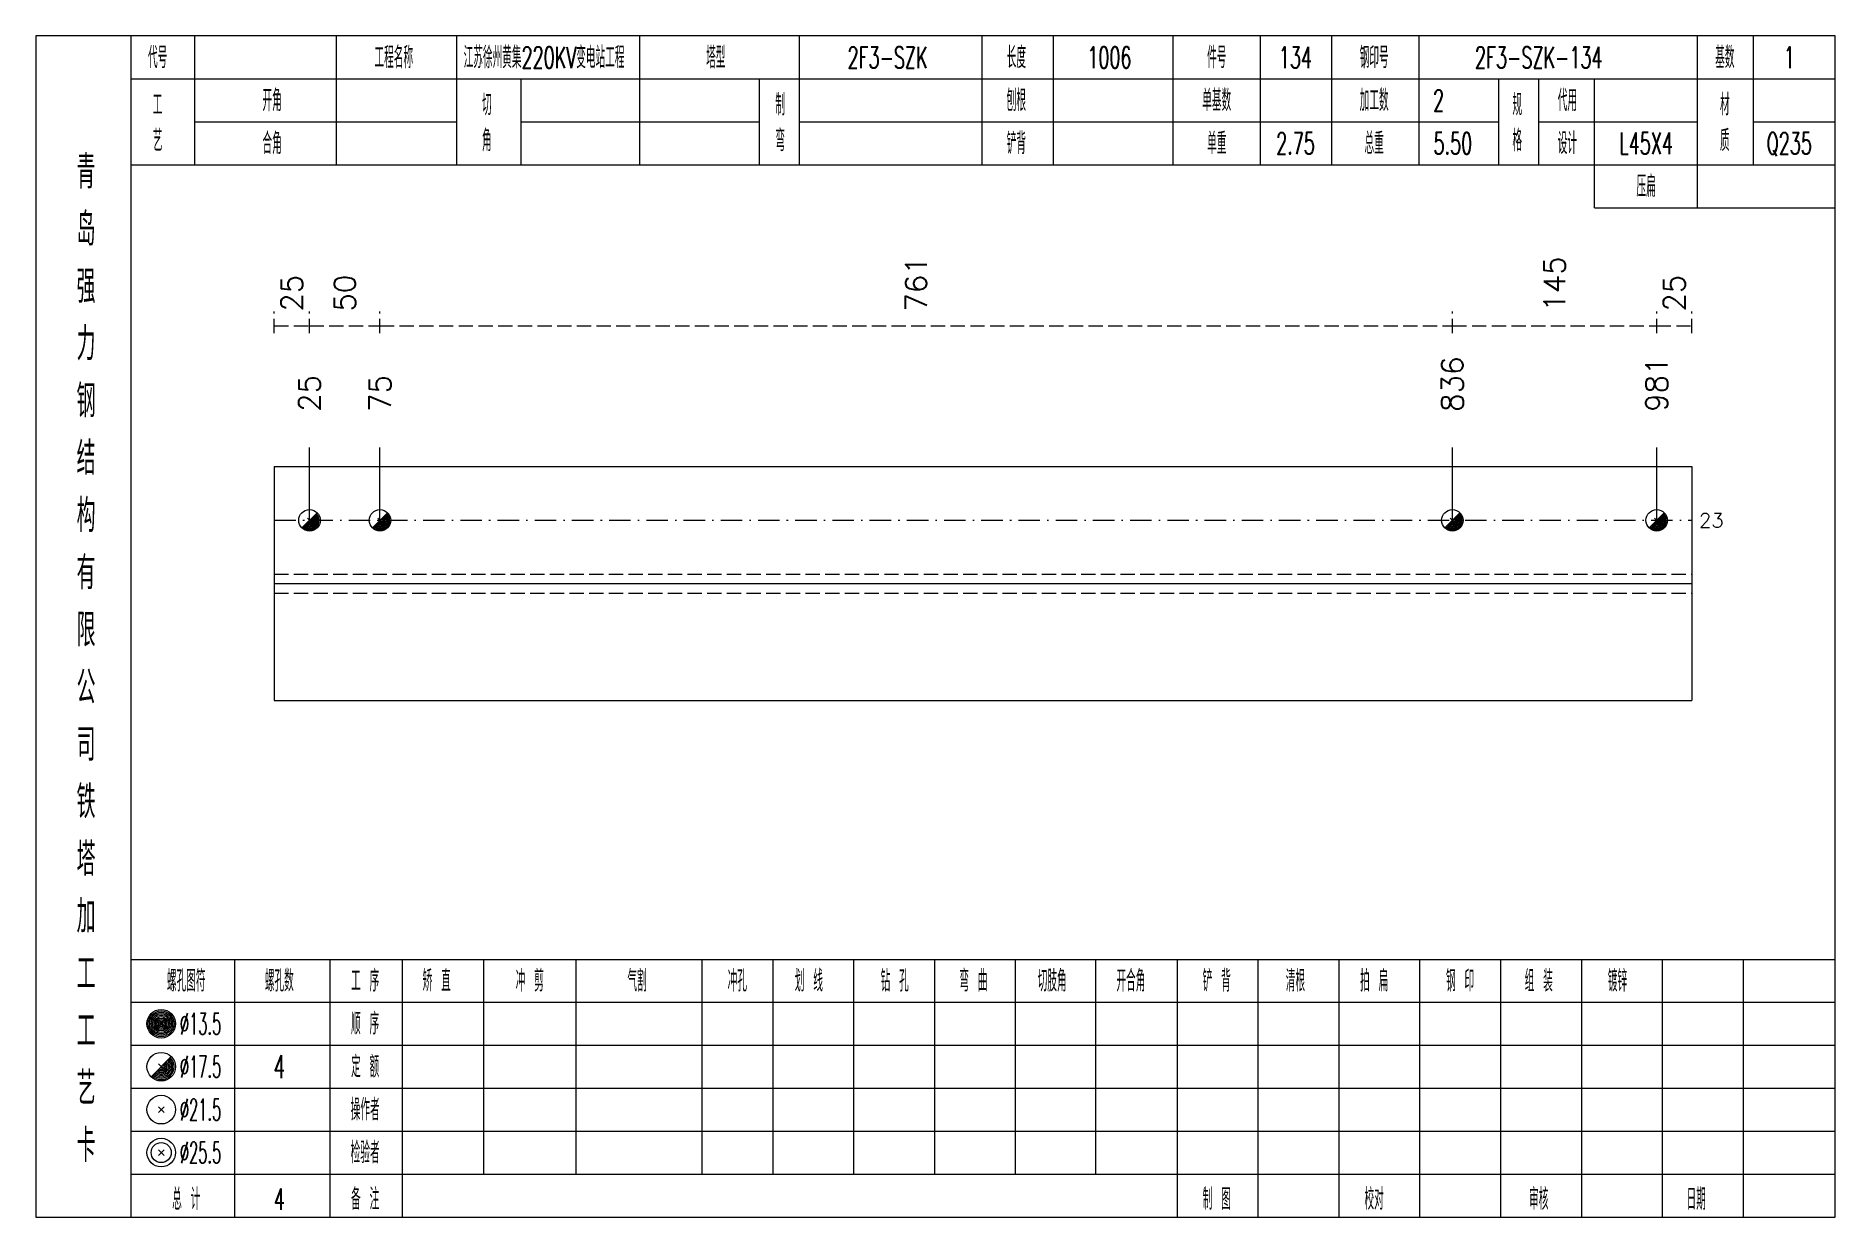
# Model space of a CAD drawing. Extents: x 0 to 4623, y -1159 to 4890.
# Drawn here: x 2179.8 to 2431.2, y 4275 to 4440 of the extents above; entities that cross this region are included whole.
import ezdxf
from ezdxf.enums import TextEntityAlignment as Align

# ---------------------------------------------------------------- set-up
doc = ezdxf.new("R2010")
doc.units = 0
doc.header["$MEASUREMENT"] = 0
doc.linetypes.add('一点画线', pattern=[5.2, 3, -1, 0.2, -1])
doc.linetypes.add('虚线', pattern=[2.75, 2, -0.75])
doc.layers.get('0').update_dxf_attribs({"linetype": 'CONTINUOUS', "lineweight": 25})
for name, color, linetype, lineweight in [('1', 7, 'CONTINUOUS', 25), ('4', 7, 'CONTINUOUS', 25), ('5', 7, 'CONTINUOUS', 25)]:
    doc.layers.add(name, color=color, linetype=linetype, lineweight=lineweight)
doc.styles.get("Standard").update_dxf_attribs({"font": 'simplex.shx', "width": 0.7, "height": 3, "bigfont": 'gbhzfs.shx'})

msp = doc.modelspace()

# ---------------------------------------------------------------- texts
at = {"color": 8, "linetype": 'Continuous', "lineweight": 9}
for s, p in [('761', (2302.796, 4401.5)), ('145', (2392, 4401.5)), ('25', (2215.561, 4401.5)), ('50', (2222.946, 4401.5)), ('25', (2408.739, 4401.5))]:
    msp.add_text(s, height=3, rotation=90, dxfattribs=at).set_placement(p, align=Align.MIDDLE_LEFT)
at = {"color": 7, "linetype": 'Continuous', "lineweight": 13}
for s, p in [('836', (2377.724, 4387.5)), ('25', (2218.023, 4387.5)), ('75', (2227.869, 4387.5)), ('981', (2406.277, 4387.5))]:
    msp.add_text(s, height=3, rotation=90, dxfattribs=at).set_placement(p, align=Align.MIDDLE_LEFT)
msp.add_text('23', height=2, dxfattribs=at).set_placement((2412.2, 4372.333), align=Align.MIDDLE_LEFT)
at = {"layer": '4', "color": 1, "linetype": 'Continuous', "lineweight": 13}
for s, height, width, p in [('代号', 3, 0.6, (2196.8, 4437)), ('工程名称', 3, 0.6, (2229.8, 4437)), ('江苏徐州黄集220KV变电站工程', 3, 0.6, (2250.8, 4437)), ('塔型', 3, 0.6, (2274.8, 4437)), ('2F3-SZK', 3, 0.6, (2298.8, 4437)), ('长度', 3, 0.6, (2316.8, 4437)), ('1006', 3, 0.6, (2329.8, 4437)), ('件号', 3, 0.6, (2344.8, 4437)), ('134', 3, 0.6, (2355.8, 4437)), ('钢印号', 3, 0.6, (2366.8, 4437)), ('2F3-SZK-134', 3, 0.6, (2389.8, 4437)), ('基数', 3, 0.6, (2415.8, 4437)), ('1', 3, 0.6, (2424.8, 4437)), ('开角', 3, 0.6, (2212.8, 4431)), ('制', 3, 0.6, (2283.8, 4430.4)), ('刨根', 3, 0.6, (2316.8, 4431)), ('单基数', 3, 0.6, (2344.8, 4431)), ('加工数', 3, 0.6, (2366.8, 4431)), ('2', 3, 0.6, (2375.8, 4431)), ('代用', 3, 0.6, (2393.8, 4431)), ('材', 3, 0.6, (2415.8, 4430.4)), ('工', 3, 0.6, (2196.8, 4430.4)), ('切', 3, 0.6, (2242.8, 4430.4)), ('规', 3, 0.6, (2386.8, 4430.4)), ('艺', 3, 0.6, (2196.8, 4425.4)), ('角', 3, 0.6, (2242.8, 4425.4)), ('弯', 3, 0.6, (2283.8, 4425.4)), ('格', 3, 0.6, (2386.8, 4425.4)), ('质', 3, 0.6, (2415.8, 4425.4)), ('合角', 3, 0.6, (2212.8, 4425)), ('铲背', 3, 0.6, (2316.8, 4425)), ('单重', 3, 0.6, (2344.8, 4425)), ('2.75', 3, 0.6, (2355.8, 4425)), ('总重', 3, 0.6, (2366.8, 4425)), ('5.50', 3, 0.6, (2377.8, 4425)), ('设计', 3, 0.6, (2393.8, 4425)), ('L45X4', 3, 0.6, (2404.8, 4425)), ('Q235', 3, 0.6, (2424.8, 4425)), ('青', 4.6, 0.8, (2186.8, 4421)), ('压扁', 3, 0.6, (2404.8, 4419)), ('岛', 4.6, 0.8, (2186.8, 4413)), ('强', 4.6, 0.8, (2186.8, 4405)), ('力', 4.6, 0.8, (2186.8, 4397)), ('钢', 4.6, 0.8, (2186.8, 4389)), ('结', 4.6, 0.8, (2186.8, 4381)), ('构', 4.6, 0.8, (2186.8, 4373)), ('有', 4.6, 0.8, (2186.8, 4365)), ('限', 4.6, 0.8, (2186.8, 4357)), ('公', 4.6, 0.8, (2186.8, 4349)), ('司', 4.6, 0.8, (2186.8, 4341)), ('铁', 4.6, 0.8, (2186.8, 4333)), ('塔', 4.6, 0.8, (2186.8, 4325)), ('加', 4.6, 0.8, (2186.8, 4317)), ('工', 4.6, 0.8, (2186.8, 4309)), ('螺孔图符', 3, 0.6, (2200.8, 4308)), ('螺孔数', 3, 0.6, (2213.8, 4308)), ('工 序', 3, 0.6, (2225.8, 4308)), ('矫 直', 3, 0.6, (2235.8, 4308)), ('冲 剪', 3, 0.6, (2248.8, 4308)), ('气割', 3, 0.6, (2263.8, 4308)), ('冲孔', 3, 0.6, (2277.8, 4308)), ('划 线', 3, 0.6, (2287.8, 4308)), ('钻 孔', 3, 0.6, (2299.8, 4308)), ('弯 曲', 3, 0.6, (2310.8, 4308)), ('切肢角', 3, 0.6, (2321.8, 4308)), ('开合角', 3, 0.6, (2332.8, 4308)), ('铲 背', 3, 0.6, (2344.8, 4308)), ('清根', 3, 0.6, (2355.8, 4308)), ('拍 扁', 3, 0.6, (2366.8, 4308)), ('钢 印', 3, 0.6, (2378.8, 4308)), ('组 装', 3, 0.6, (2389.8, 4308)), ('镀锌', 3, 0.6, (2400.8, 4308)), ('工', 4.6, 0.8, (2186.8, 4301)), ('%%C13.5', 3, 0.5, (2202.8, 4302)), ('顺 序', 3, 0.6, (2225.8, 4302)), ('%%C17.5', 3, 0.5, (2202.8, 4296)), ('4', 3.2, 0.6, (2213.8, 4296)), ('定 额', 3, 0.6, (2225.8, 4296)), ('艺', 4.6, 0.8, (2186.8, 4293)), ('%%C21.5', 3, 0.5, (2202.8, 4290)), ('操作者', 3, 0.6, (2225.8, 4290)), ('卡', 4.6, 0.8, (2186.8, 4285)), ('%%C25.5', 3, 0.5, (2202.8, 4284)), ('检验者', 3, 0.6, (2225.8, 4284)), ('总 计', 3, 0.6, (2200.8, 4277.5)), ('4', 3, 0.6, (2213.8, 4277.5)), ('备 注', 3, 0.6, (2225.8, 4277.5)), ('制 图', 3, 0.6, (2344.8, 4277.5)), ('校对', 3, 0.6, (2366.8, 4277.5)), ('审核', 3, 0.6, (2389.8, 4277.5)), ('日期', 3, 0.6, (2411.8, 4277.5))]:
    msp.add_text(s, height=height, dxfattribs=dict(at, width=width)).set_placement(p, align=Align.MIDDLE_CENTER)

# ---------------------------------------------------------------- blocks, each defined once
blk = doc.blocks.new('孔17.5')
at = {"layer": '5', "color": 7, "linetype": 'Continuous', "lineweight": 13}
for p, q in [((-0.707, -0.707), (0.707, 0.707)), ((-0.2, 0.2), (0.2, -0.2))]:
    blk.add_line(p, q, dxfattribs=at)
blk.add_circle((0, 0), 1, dxfattribs=at)
for radius in [0.9, 0.8, 0.7, 0.6, 0.5, 0.4, 0.3, 0.2, 0.1]:
    blk.add_arc((0, 0), radius, 225, 45, dxfattribs=at)

# ---------------------------------------------------------------- linework, layer by layer
at = {"color": 8, "linetype": '虚线', "lineweight": 9}
for p, q in [((2213.1, 4398.5), (2213.1, 4401.5)), ((2218.023, 4398.5), (2218.023, 4401.5)), ((2218.023, 4398.5), (2218.023, 4401.5)), ((2227.869, 4398.5), (2227.869, 4401.5)), ((2227.869, 4398.5), (2227.869, 4401.5)), ((2377.724, 4398.5), (2377.724, 4401.5)), ((2377.724, 4398.5), (2377.724, 4401.5)), ((2406.277, 4398.5), (2406.277, 4401.5)), ((2406.277, 4398.5), (2406.277, 4401.5)), ((2411.2, 4398.5), (2411.2, 4401.5)), ((2213.1, 4399.5), (2218.023, 4399.5)), ((2218.023, 4399.5), (2227.869, 4399.5)), ((2227.869, 4399.5), (2377.724, 4399.5)), ((2377.724, 4399.5), (2406.277, 4399.5)), ((2406.277, 4399.5), (2411.2, 4399.5))]:
    msp.add_line(p, q, dxfattribs=at)
at = {"color": 7, "linetype": 'Continuous', "lineweight": 13}
for p, q in [((2218.023, 4372.333), (2218.023, 4382.5)), ((2227.869, 4372.333), (2227.869, 4382.5)), ((2377.724, 4372.333), (2377.724, 4382.5)), ((2406.277, 4372.333), (2406.277, 4382.5))]:
    msp.add_line(p, q, dxfattribs=at)
at = {"color": 7, "linetype": 'Continuous', "lineweight": 18}
for p, q in [((2213.1, 4379.833), (2213.1, 4347.167)), ((2213.1, 4379.833), (2411.2, 4379.833)), ((2411.2, 4379.833), (2411.2, 4347.167)), ((2213.1, 4363.5), (2411.2, 4363.5))]:
    msp.add_line(p, q, dxfattribs=at)
at = {"color": 3, "linetype": '一点画线', "lineweight": 13}
msp.add_line((2213.1, 4372.333), (2411.2, 4372.333), dxfattribs=at)
at = {"color": 1, "linetype": '虚线', "lineweight": 18}
for p, q in [((2213.1, 4364.833), (2411.2, 4364.833)), ((2213.1, 4362.167), (2411.2, 4362.167))]:
    msp.add_line(p, q, dxfattribs=at)
at = {"layer": '1', "color": 7, "linetype": 'Continuous', "lineweight": 18}
msp.add_line((2213.1, 4347.167), (2411.2, 4347.167), dxfattribs=at)
at = {"layer": '4', "color": 1, "linetype": 'Continuous', "lineweight": 18}
for p, q in [((2193.1, 4275), (2193.1, 4440)), ((2202, 4422), (2202, 4440)), ((2221.8, 4422), (2221.8, 4440)), ((2238.6, 4422), (2238.6, 4440)), ((2264.2, 4422), (2264.2, 4440)), ((2286.5, 4422), (2286.5, 4440)), ((2312, 4422), (2312, 4440)), ((2322, 4422), (2322, 4440)), ((2338.7, 4422), (2338.7, 4440)), ((2350.9, 4422), (2350.9, 4440)), ((2360.9, 4422), (2360.9, 4440)), ((2373.1, 4422), (2373.1, 4440)), ((2412, 4416), (2412, 4440)), ((2419.8, 4422), (2419.8, 4440)), ((2193.1, 4434), (2431.2, 4434)), ((2247.6, 4422), (2247.6, 4434)), ((2280.9, 4422), (2280.9, 4434)), ((2384.2, 4422), (2384.2, 4434)), ((2389.8, 4422), (2389.8, 4434)), ((2397.6, 4416), (2397.6, 4434)), ((2202, 4428), (2238.6, 4428)), ((2247.6, 4428), (2280.9, 4428)), ((2286.5, 4428), (2384.2, 4428)), ((2389.8, 4428), (2412, 4428)), ((2419.8, 4428), (2431.2, 4428)), ((2193.1, 4422), (2431.2, 4422)), ((2397.6, 4416), (2431.2, 4416)), ((2193.1, 4311), (2431.2, 4311)), ((2207.6, 4275), (2207.6, 4311)), ((2220.9, 4275), (2220.9, 4311)), ((2231, 4275), (2231, 4311)), ((2242.4, 4281), (2242.4, 4311)), ((2255.3, 4281), (2255.3, 4311)), ((2272.9, 4281), (2272.9, 4311)), ((2282.8, 4281), (2282.8, 4311)), ((2294.1, 4281), (2294.1, 4311)), ((2305.4, 4281), (2305.4, 4311)), ((2316.7, 4281), (2316.7, 4311)), ((2327.9, 4281), (2327.9, 4311)), ((2339.3, 4281), (2339.3, 4311)), ((2350.6, 4281), (2350.6, 4311)), ((2361.9, 4281), (2361.9, 4311)), ((2373.2, 4281), (2373.2, 4311)), ((2384.5, 4281), (2384.5, 4311)), ((2395.8, 4281), (2395.8, 4311)), ((2407.1, 4281), (2407.1, 4311)), ((2418.4, 4281), (2418.4, 4311)), ((2193.1, 4305), (2431.2, 4305)), ((2193.1, 4299), (2431.2, 4299)), ((2193.1, 4293), (2431.2, 4293)), ((2193.1, 4287), (2431.2, 4287)), ((2193.1, 4281), (2431.2, 4281)), ((2339.3, 4275), (2339.3, 4281)), ((2350.6, 4275), (2350.6, 4281)), ((2361.9, 4275), (2361.9, 4281)), ((2373.2, 4275), (2373.2, 4281)), ((2384.5, 4275), (2384.5, 4281)), ((2395.8, 4275), (2395.8, 4281)), ((2407.1, 4275), (2407.1, 4281)), ((2418.4, 4275), (2418.4, 4281))]:
    msp.add_line(p, q, dxfattribs=at)
at = {"layer": '4', "color": 7, "linetype": 'Continuous', "lineweight": 13}
for p, q in [((2197.1, 4301.8), (2197.5, 4302.2)), ((2197.5, 4301.8), (2197.1, 4302.2)), ((2195.886, 4294.586), (2198.714, 4297.414)), ((2196.9, 4296.4), (2197.7, 4295.6)), ((2196.9, 4289.6), (2197.7, 4290.4)), ((2196.9, 4290.4), (2197.7, 4289.6)), ((2196.9, 4283.6), (2197.7, 4284.4)), ((2196.9, 4284.4), (2197.7, 4283.6))]:
    msp.add_line(p, q, dxfattribs=at)
at = {"layer": '4', "color": 1, "linetype": 'Continuous', "lineweight": 18}
msp.add_lwpolyline([(2179.8, 4440), (2179.8, 4275), (2431.2, 4275), (2431.2, 4440)], close=True, dxfattribs=at)
at = {"layer": '4', "color": 7, "linetype": 'Continuous', "lineweight": 13}
for centre, radius in [((2197.3, 4302), 2), ((2197.3, 4302), 1.8), ((2197.3, 4302), 1.6), ((2197.3, 4302), 1.4), ((2197.3, 4302), 1.2), ((2197.3, 4302), 1), ((2197.3, 4302), 0.8), ((2197.3, 4302), 0.6), ((2197.3, 4302), 0.4), ((2197.3, 4302), 0.2), ((2197.3, 4296), 2), ((2197.3, 4290), 2), ((2197.3, 4284), 2), ((2197.3, 4284), 1.4)]:
    msp.add_circle(centre, radius, dxfattribs=at)
for radius in [1.8, 1.6, 1.4, 1.2, 1, 0.8, 0.6, 0.4, 0.2]:
    msp.add_arc((2197.3, 4296), radius, 225, 45, dxfattribs=at)

# ---------------------------------------------------------------- block references
at = {"color": 7, "linetype": 'Continuous', "lineweight": 13, "xscale": 1.5, "yscale": 1.5, "zscale": 1.5}
for p in [(2218.023, 4372.333), (2227.869, 4372.333), (2377.724, 4372.333), (2406.277, 4372.333)]:
    msp.add_blockref('孔17.5', p, dxfattribs=at)

msp.set_redraw_order([(e.dxf.handle, doc.entitydb.next_handle()) for e in msp.query("TEXT MTEXT ATTDEF DIMENSION ARC_DIMENSION")])  # texts and dimensions are drawn at this point

doc.saveas('drawing.dxf')
